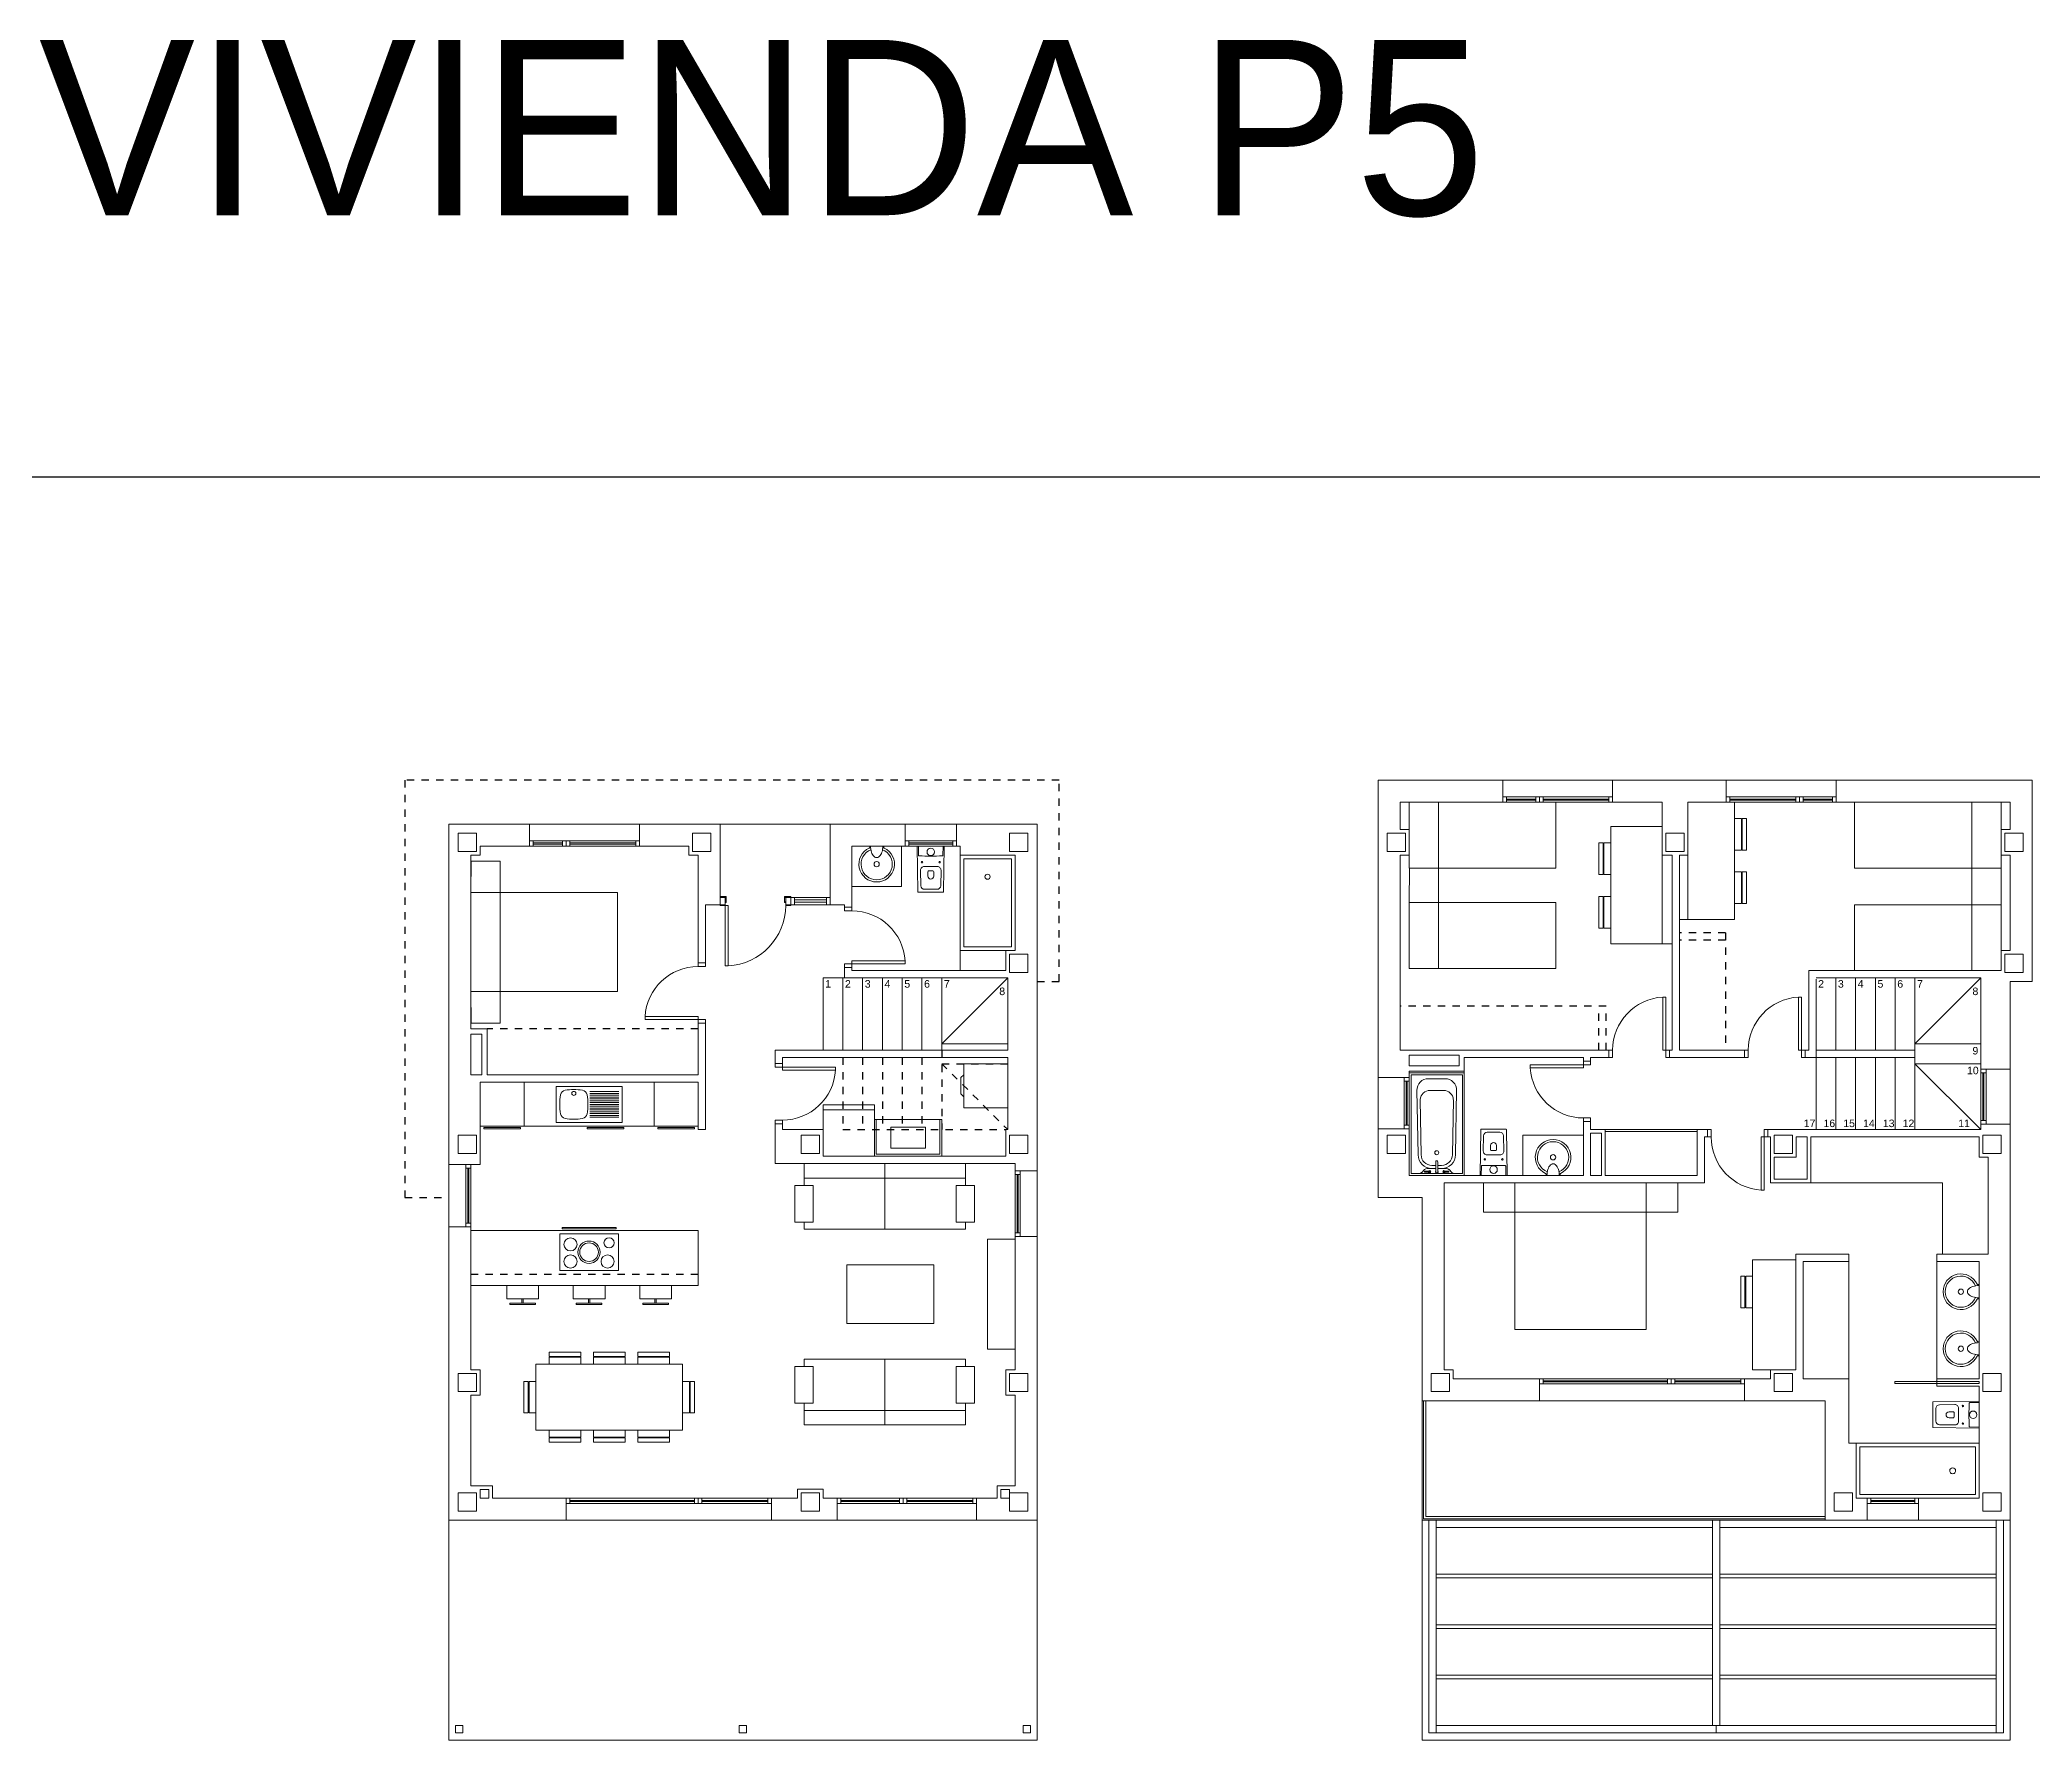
# Model space of a CAD drawing. Header units: millimetres. Extents: x 441156 to 441653, y 4514887 to 4515266.
# Drawn here: x 441294.96 to 441322.15, y 4515095.7 to 4515118.9 of the extents above; entities that cross this region are included whole.
import ezdxf
from ezdxf.enums import TextEntityAlignment as Align

# ---------------------------------------------------------------- set-up
doc = ezdxf.new("R2010")
doc.units = ezdxf.units.MM
doc.linetypes.add('CONTINUA', pattern=[0])
doc.linetypes.add('RAYITAS', pattern=[0.375, 0.25, -0.125])
doc.layers.add('01_muebles_B', color=254, linetype='Continuous', lineweight=5)
doc.layers.add('01_proyección', color=4, linetype='RAYITAS')
doc.layers.add('01_texto cartela', color=5, linetype='Continuous')
doc.styles.add('Century Gothic_6', font='', dxfattribs={"height": 11})
doc.styles.add('NIEVES2', font='sanss___.ttf')
doc.styles.get('Century Gothic_6').set_extended_font_data('Century Gothic')

msp = doc.modelspace()

# ---------------------------------------------------------------- texts
at = {"layer": '01_texto cartela', "color": 7, "insert": (441294.95, 4515118.899), "char_height": 2.39287, "width": 27.31448, "attachment_point": 1, "style": 'Century Gothic_6'}
msp.add_mtext('VIVIENDA P5', dxfattribs=at)

# ---------------------------------------------------------------- blocks, each defined once
blk = doc.blocks.new('P725-10')
for p, q in [((-0.05, 0.824), (-0.091, 0.824)), ((-0.091, 0.824), (-0.091, 0.1)), ((-0.05, 0.824), (-0.05, 0)), ((-0.775, 0.1), (-0.825, 0.1)), ((-0.825, 0), (-0.775, 0)), ((-0.775, 0.1), (-0.775, 0)), ((0, 0.1), (-0.091, 0.1)), ((-0.05, 0), (0, 0))]:
    blk.add_line(p, q)
blk.add_arc((-0.05, 0.1), 0.725, 93.2758, 180)
blk = doc.blocks.new('A$C3DAE77CF')
at = {"layer": '01_muebles_B', "linetype": 'CONTINUA'}
for p, q in [((0, 13.1), (0, 9.043)), ((0, 13.1), (1.7, 13.1)), ((1.7, 13.1, 0), (1.7, 12.8, 0)), ((3.2, 13.1, 0), (1.7, 13.1, 0)), ((3.2, 13.1, 0), (3.2, 12.8, 0)), ((3.2, 13.1), (4.75, 13.1, 0)), ((4.75, 13.1, 0), (4.75, 12.8, 0)), ((6.25, 13.1, 0), (4.75, 13.1, 0)), ((6.25, 13.1, 0), (8.925, 13.1)), ((6.25, 13.1, 0), (6.25, 12.8, 0)), ((8.925, 13.1, 0), (8.925, 10.35, 0)), ((0.3, 12.8, 0), (0.3, 12.425, 0)), ((0.3, 12.8, 0), (1.7, 12.8)), ((0.825, 12.8, 0), (0.825, 11.9, 0)), ((1.7, 12.87, 0), (3.2, 12.87, 0)), ((1.7, 12.8, 0), (3.2, 12.8, 0)), ((1.75, 12.87, 0), (1.75, 12.8, 0)), ((1.75, 12.842, 0), (2.15, 12.842, 0)), ((1.75, 12.828, 0), (2.15, 12.828, 0)), ((2.15, 12.87, 0), (2.15, 12.8, 0)), ((2.2, 12.87, 0), (2.2, 12.8, 0)), ((2.25, 12.87, 0), (2.25, 12.8, 0)), ((2.25, 12.842, 0), (3.15, 12.842, 0)), ((2.25, 12.828, 0), (3.15, 12.828, 0)), ((3.15, 12.87, 0), (3.15, 12.8, 0)), ((3.2, 12.8), (3.875, 12.8)), ((4.225, 12.8), (4.75, 12.8, 0)), ((6.25, 12.87, 0), (4.75, 12.87, 0)), ((6.25, 12.8, 0), (4.75, 12.8, 0)), ((4.8, 12.87, 0), (4.8, 12.8, 0)), ((5.7, 12.842, 0), (4.8, 12.842, 0)), ((5.7, 12.828, 0), (4.8, 12.828, 0)), ((4.863, 11.2, 0), (4.863, 12.8, 0)), ((5.7, 12.87, 0), (5.7, 12.8, 0)), ((5.75, 12.87, 0), (5.75, 12.8, 0)), ((5.8, 12.87, 0), (5.8, 12.8, 0)), ((6.2, 12.842, 0), (5.8, 12.842, 0)), ((6.2, 12.828, 0), (5.8, 12.828, 0)), ((6.2, 12.87, 0), (6.2, 12.8, 0)), ((6.25, 12.8, 0), (8.625, 12.8)), ((8.1, 12.8), (8.1, 11.9)), ((8.625, 12.8, 0), (8.625, 12.425, 0)), ((3.175, 10.865, 0), (3.175, 12.465, 0)), ((3.875, 12.465, 0), (3.175, 12.465, 0)), ((0.3, 12.075), (0.3, 9.415)), ((3.875, 12.075, 0), (3.875, 10.865, 0)), ((4.013, 12.075, 0), (4.013, 9.415, 0)), ((4.113, 12.075, 0), (4.113, 9.415, 0)), ((8.625, 12.075, 0), (8.625, 10.775, 0)), ((0.825, 11.43, 0), (0.825, 10.53, 0)), ((4.113, 11.2, 0), (4.863, 11.2, 0)), ((8.1, 11.4), (8.1, 10.5)), ((3.875, 10.865, 0), (3.175, 10.865, 0)), ((3.875, 10.865, 0), (4.013, 10.865, 0)), ((5.875, 10.5), (8.5, 10.5)), ((5.875, 9.415), (5.875, 10.5)), ((5.975, 10.4), (8.225, 10.4)), ((5.975, 9.315), (5.975, 10.385)), ((6.245, 9.415), (6.245, 10.4)), ((6.515, 9.415), (6.515, 10.4)), ((6.785, 9.415), (6.785, 10.4)), ((7.055, 9.415), (7.055, 10.4)), ((7.325, 9.5), (7.325, 10.4)), ((7.325, 9.5), (8.225, 10.4)), ((8.225, 9.155), (8.225, 10.4)), ((8.625, 10.35, 0), (8.925, 10.35, 0)), ((8.625, 10.35, 0), (8.625, 9.155, 0)), ((3.15, 9.415), (0.3, 9.415)), ((2.8, 9.315), (1.175, 9.315)), ((1.175, 9.13, 0), (1.175, 9.315, 0)), ((2.8, 9.315), (2.8, 9.265)), ((2.8, 9.265), (2.9, 9.265)), ((3.15, 9.315, 0), (2.9, 9.315, 0)), ((2.9, 9.315), (2.9, 9.265)), ((3.15, 9.415, 0), (3.15, 9.315, 0)), ((4.013, 9.415), (3.975, 9.415)), ((4.013, 9.415, 0), (3.975, 9.415, 0)), ((3.975, 9.415, 0), (3.975, 9.315, 0)), ((5.001, 9.315), (3.975, 9.315, 0)), ((5.001, 9.415), (4.113, 9.415)), ((5.001, 9.415), (5.001, 9.315)), ((5.875, 9.415), (5.826, 9.415)), ((5.826, 9.415), (5.826, 9.315)), ((5.975, 9.315), (5.826, 9.315)), ((5.975, 9.415), (7.325, 9.415)), ((5.975, 9.315), (5.975, 8.33)), ((5.975, 9.315), (7.325, 9.315)), ((6.245, 9.315), (6.245, 8.33)), ((6.515, 9.315), (6.515, 8.33)), ((6.785, 9.315), (6.785, 8.33)), ((7.055, 9.315), (7.055, 8.33)), ((7.325, 9.5), (7.325, 8.33)), ((7.325, 9.5), (8.225, 9.5)), ((7.325, 9.315), (7.325, 9.23)), ((0, 8.343, 0), (0, 9.043, 0)), ((0, 9.043, 0), (0.425, 9.043, 0)), ((0.355, 8.343, 0), (0.355, 9.043, 0)), ((0.425, 8.993, 0), (0.355, 8.993, 0)), ((0.425, 8.993, 0), (0.355, 8.993, 0)), ((0.383, 8.393, 0), (0.383, 8.993, 0)), ((0.397, 8.393, 0), (0.397, 8.993, 0)), ((0.425, 9.043, 0), (0.425, 9.13)), ((0.425, 9.13), (1.175, 9.13, 0)), ((0.425, 7.705), (0.425, 9.105)), ((1.175, 9.105), (0.425, 9.105)), ((0.425, 8.343, 0), (0.425, 9.043, 0)), ((1.149, 9.079), (0.451, 9.079)), ((0.451, 9.079), (0.451, 7.731)), ((0.685, 9.025), (0.915, 9.025)), ((1.149, 7.731), (1.149, 9.079)), ((1.175, 9.105, 0), (1.175, 9.13, 0)), ((1.175, 7.705), (1.175, 9.105)), ((7.325, 9.23), (8.225, 9.23)), ((7.325, 9.23), (8.225, 8.33)), ((8.225, 9.155), (8.225, 8.405)), ((8.225, 9.155), (8.625, 9.155)), ((8.225, 9.105), (8.295, 9.105)), ((8.253, 8.455), (8.253, 9.105)), ((8.267, 8.455), (8.267, 9.105)), ((8.295, 9.155), (8.295, 8.405)), ((8.625, 9.155), (8.625, 8.405)), ((0.544, 7.987), (0.53, 8.867)), ((0.586, 7.988), (0.574, 8.739)), ((0.71, 8.865), (0.89, 8.865)), ((1.014, 7.988), (1.026, 8.739)), ((1.056, 7.987), (1.07, 8.867)), ((2.8, 8.455), (2.8, 7.705)), ((2.8, 8.44), (2.9, 8.44)), ((2.9, 8.455), (2.9, 8.33)), ((8.225, 8.455), (8.295, 8.455)), ((0, 8.343), (0, 7.405)), ((0, 8.343, 0), (0.425, 8.343, 0)), ((0.425, 8.393, 0), (0.355, 8.393, 0)), ((0.425, 8.343), (0.425, 7.705)), ((1.439, 8.246), (1.435, 8.036)), ((1.661, 8.295), (1.489, 8.295)), ((1.711, 8.246), (1.715, 8.036)), ((2.8, 8.255), (1.975, 8.255)), ((1.975, 7.705, 0), (1.975, 8.255)), ((2.9, 8.33), (3.1, 8.33)), ((2.9, 8.28), (2.9, 7.705)), ((2.9, 8.28), (2.9, 7.705)), ((2.9, 8.28), (3.05, 8.28)), ((3.05, 8.28), (3.05, 7.705)), ((4.355, 8.33), (3.1, 8.33)), ((3.1, 8.33), (3.1, 7.705)), ((4.355, 8.305), (3.1, 8.305)), ((4.494, 8.33), (4.355, 8.33)), ((4.355, 8.33, 0), (4.355, 7.705)), ((4.494, 8.23, 0), (4.455, 8.23, 0)), ((4.455, 8.23, 0), (4.455, 7.605)), ((4.494, 8.23, 0), (4.494, 8.33, 0)), ((8.225, 8.33), (5.319, 8.33)), ((5.319, 8.23, 0), (5.319, 8.33, 0)), ((5.355, 8.23, 0), (5.319, 8.23, 0)), ((5.355, 8.23, 0), (5.355, 7.605)), ((5.855, 8.23), (5.705, 8.23)), ((5.705, 8.23, 0), (5.705, 7.955, 0)), ((5.855, 8.23), (5.855, 7.655)), ((8.2, 8.23), (5.905, 8.23)), ((5.905, 8.23), (5.905, 7.605)), ((8.225, 8.405), (8.625, 8.405)), ((8.225, 8.33), (8.225, 8.405)), ((8.625, 8.405, 0), (8.625, 8.33, 0)), ((8.625, 3), (8.625, 8.33)), ((0.787, 7.755), (0.787, 7.893)), ((0.813, 7.893), (0.813, 7.755)), ((1.665, 7.985), (1.485, 7.985)), ((1.535, 8.055), (1.535, 8.115)), ((1.605, 8.045), (1.545, 8.045)), ((1.615, 8.055), (1.615, 8.115)), ((5.705, 7.955), (5.405, 7.955)), ((5.405, 7.955), (5.405, 7.655)), ((8.325, 7.955), (8.325, 6.63)), ((0.425, 7.705), (2.8, 7.705)), ((1.175, 7.705), (0.425, 7.705)), ((0.451, 7.731), (1.149, 7.731)), ((0.633, 7.785), (0.594, 7.746)), ((0.634, 7.763), (0.7, 7.763)), ((0.634, 7.763), (0.634, 7.748)), ((0.634, 7.748), (0.7, 7.748)), ((0.734, 7.8), (0.669, 7.8)), ((0.734, 7.842), (0.787, 7.842)), ((0.734, 7.8), (0.787, 7.8)), ((0.813, 7.842), (0.866, 7.842)), ((0.813, 7.8), (0.866, 7.8)), ((0.866, 7.8), (0.931, 7.8)), ((0.966, 7.763), (0.9, 7.763)), ((0.9, 7.748), (0.966, 7.748)), ((0.966, 7.748), (0.966, 7.763)), ((0.967, 7.785), (1.006, 7.746)), ((1.409, 7.832), (1.407, 7.705)), ((1.741, 7.832), (1.743, 7.705)), ((2.291, 7.707), (2.292, 7.722)), ((2.481, 7.705), (2.293, 7.705)), ((2.372, 7.862), (2.403, 7.862)), ((2.484, 7.707), (2.483, 7.722)), ((3.05, 7.705), (2.9, 7.705)), ((4.355, 7.705), (3.1, 7.705)), ((5.405, 7.655), (5.855, 7.655)), ((0.6, 7.405), (0, 7.405)), ((0.6, 7.405), (0.6, 4.63)), ((0.9, 7.605), (0.9, 5.055)), ((4.455, 7.605), (0.9, 7.605)), ((5.355, 7.605), (5.905, 7.605)), ((5.905, 7.605), (7.7, 7.605, 0)), ((7.7, 7.605, 0), (7.7, 6.63)), ((3.657, 7.205, 0), (1.867, 7.205, 0)), ((5.7, 6.63, 0), (6.425, 6.63)), ((5.7, 6.63), (5.7, 5.055)), ((5.8, 6.53), (5.8, 4.93)), ((5.8, 6.53, 0), (6.425, 6.53)), ((6.425, 6.53, 0), (6.425, 6.63)), ((6.425, 6.53), (6.425, 4.93)), ((7.625, 6.63), (8.325, 6.63, 0)), ((7.625, 6.53), (7.625, 6.63)), ((7.625, 6.53), (8.2, 6.53, 0)), ((7.625, 6.53), (7.625, 4.93)), ((8.2, 6.53), (8.2, 4.93)), ((8.043, 6.104), (8.043, 6.134)), ((8.198, 6.215), (8.183, 6.215)), ((8.198, 6.022), (8.183, 6.023)), ((8.2, 6.213), (8.2, 6.025)), ((8.198, 5.438), (8.183, 5.437)), ((8.043, 5.356), (8.043, 5.326)), ((8.198, 5.245), (8.183, 5.245)), ((8.2, 5.247), (8.2, 5.435)), ((2.2, 4.93, 0), (1.025, 4.93, 0)), ((2.2, 4.93, 0), (2.2, 4.63, 0)), ((5, 4.93, 0), (2.2, 4.93, 0)), ((2.25, 4.93, 0), (2.25, 4.86, 0)), ((2.25, 4.902, 0), (3.95, 4.902, 0)), ((3.95, 4.93, 0), (3.95, 4.86, 0)), ((4, 4.93, 0), (4, 4.86, 0)), ((4.05, 4.93, 0), (4.05, 4.86, 0)), ((4.95, 4.902, 0), (4.05, 4.902, 0)), ((4.95, 4.93, 0), (4.95, 4.86, 0)), ((5.355, 4.93, 0), (5, 4.93, 0)), ((5, 4.93, 0), (5, 4.63, 0)), ((5.7, 5.055), (5.355, 5.055)), ((5.355, 4.93, 0), (5.355, 5.055, 0)), ((5.43, 5.055), (5.43, 5.055)), ((6.425, 4.93, 0), (5.8, 4.93, 0)), ((6.425, 4.93), (6.425, 4.05)), ((7.625, 4.93), (8.2, 4.93)), ((7.625, 4.93), (7.625, 4.894)), ((7.625, 4.894), (7.625, 4.866)), ((2.2, 4.63, 0), (0.6, 4.63, 0)), ((0.6, 4.63), (0.6, 3)), ((0.62, 4.63), (0.62, 3.02)), ((0.65, 4.63), (0.65, 3.05)), ((5, 4.86, 0), (2.2, 4.86, 0)), ((2.2, 4.63, 0), (5, 4.63, 0)), ((2.25, 4.888, 0), (3.95, 4.888, 0)), ((4.95, 4.888, 0), (4.05, 4.888, 0)), ((6.1, 4.63, 0), (5, 4.63, 0)), ((6.1, 4.63), (6.1, 3)), ((7.625, 4.866), (7.625, 4.83)), ((7.625, 4.83), (8.2, 4.83)), ((8.2, 4.83), (8.2, 3.3)), ((7.61, 4.526), (7.61, 4.354)), ((7.659, 4.576), (7.869, 4.58)), ((7.85, 4.48), (7.79, 4.48)), ((7.85, 4.4), (7.79, 4.4)), ((7.86, 4.47), (7.86, 4.41)), ((7.92, 4.53), (7.92, 4.35)), ((8.073, 4.606), (8.2, 4.608)), ((7.659, 4.304), (7.869, 4.3)), ((8.073, 4.274), (8.2, 4.272)), ((6.525, 3.3), (6.675, 3.3)), ((7.375, 3.3, 0), (6.675, 3.3, 0)), ((6.675, 3.3, 0), (6.675, 3, 0)), ((6.725, 3.3, 0), (6.725, 3.23, 0)), ((7.325, 3.272, 0), (6.725, 3.272, 0)), ((7.325, 3.3, 0), (7.325, 3.23, 0)), ((7.375, 3.3), (8.2, 3.3)), ((7.375, 3.3, 0), (7.375, 3, 0)), ((0.6, 3), (6.1, 3)), ((0.6, 3), (0.6, 0)), ((0.62, 3.02), (6.1, 3.02)), ((0.65, 3.05), (6.1, 3.05)), ((0.69, 3), (0.69, 0.1)), ((0.79, 0.1), (0.79, 3)), ((4.562, 0.2, 0), (4.562, 3, 0)), ((4.662, 0.2, 0), (4.662, 3, 0)), ((6.1, 3), (6.675, 3)), ((7.375, 3.23, 0), (6.675, 3.23, 0)), ((7.375, 3, 0), (6.675, 3, 0)), ((7.325, 3.258, 0), (6.725, 3.258, 0)), ((7.375, 3), (8.625, 3, 0)), ((8.435, 0.1), (8.435, 3)), ((8.535, 3), (8.535, 0.1)), ((8.625, 3), (8.625, 0)), ((0.79, 2.9, 0), (4.562, 2.9, 0)), ((4.662, 2.9, 0), (8.435, 2.9)), ((4.562, 2.263, 0), (0.79, 2.263, 0)), ((4.562, 2.213, 0), (0.79, 2.213, 0)), ((8.435, 2.263), (4.662, 2.263, 0)), ((8.435, 2.213), (4.662, 2.213, 0)), ((4.562, 1.575, 0), (0.79, 1.575, 0)), ((4.562, 1.525, 0), (0.79, 1.525, 0)), ((8.435, 1.575), (4.662, 1.575, 0)), ((8.435, 1.525), (4.662, 1.525, 0)), ((4.562, 0.888, 0), (0.79, 0.888, 0)), ((4.562, 0.838, 0), (0.79, 0.838, 0)), ((8.435, 0.888), (4.662, 0.888, 0)), ((8.435, 0.838), (4.662, 0.838, 0)), ((0.6, 0, 0), (8.625, 0)), ((0.69, 0.1, 0), (8.535, 0.1)), ((0.79, 0.2, 0), (8.435, 0.2)), ((4.612, 0.1, 0), (4.612, 0.2, 0)), ((4.612, 0.1, 0), (4.612, 0.2, 0))]:
    blk.add_line(p, q, dxfattribs=at)
at = {"layer": '01_muebles_B', "linetype": 'CONTINUA', "elevation": 0}
for points in [[(0.425, 11.9), (2.425, 11.9), (2.425, 12.8), (0.425, 12.8)], [(4.957, 12.577), (4.957, 12.146), (4.863, 12.146), (4.863, 12.577)], [(5.026, 12.577), (5.026, 12.146), (4.968, 12.146), (4.968, 12.577)], [(3.012, 12.242), (3.012, 11.811), (3.07, 11.811), (3.07, 12.242)], [(3.081, 12.242), (3.081, 11.811), (3.175, 11.811), (3.175, 12.242)], [(0.425, 11.43), (0.426, 11.9), (0.825, 11.9), (0.825, 11.43)], [(4.957, 11.846), (4.957, 11.414), (4.863, 11.414), (4.863, 11.846)], [(5.026, 11.846), (5.026, 11.414), (4.968, 11.414), (4.968, 11.846)], [(0.425, 10.53), (2.425, 10.53), (2.425, 11.43), (0.425, 11.43)], [(3.012, 11.511), (3.012, 11.079), (3.07, 11.079), (3.07, 11.511)], [(3.081, 11.511), (3.081, 11.079), (3.175, 11.079), (3.175, 11.511)], [(1.867, 7.605), (1.437, 7.604), (1.437, 7.205), (1.867, 7.205)], [(1.867, 5.605), (1.867, 7.605), (3.657, 7.605), (3.657, 5.605)], [(3.657, 7.605), (4.088, 7.604), (4.088, 7.205), (3.657, 7.205)], [(5.11, 5.055), (5.7, 5.055), (5.7, 6.555), (5.11, 6.555)], [(4.947, 6.332), (4.947, 5.901), (5.005, 5.901), (5.005, 6.332)], [(5.016, 6.332), (5.016, 5.901), (5.11, 5.901), (5.11, 6.332)]]:
    blk.add_lwpolyline(points, close=True, dxfattribs=at)
for points in [[(4.013, 12.075), (3.875, 12.075), (3.875, 12.8), (3.875, 12.8)], [(4.225, 12.8), (4.225, 12.8), (4.225, 12.075), (4.113, 12.075)], [(4.225, 11.2), (4.225, 12.075)]]:
    blk.add_lwpolyline(points, dxfattribs=at)
at = {"layer": '01_muebles_B', "linetype": 'CONTINUA'}
for points in [[(8.5, 11.9), (6.5, 11.9), (6.5, 12.8), (8.5, 12.8)], [(0.375, 12.125), (0.125, 12.125), (0.125, 12.375), (0.375, 12.375), (0.375, 12.125)], [(4.175, 12.125), (3.925, 12.125), (3.925, 12.375), (4.175, 12.375), (4.175, 12.125)], [(8.55, 12.375), (8.8, 12.375), (8.8, 12.125), (8.55, 12.125), (8.55, 12.375)], [(8.101, 11.4), (8.101, 11.9), (8.5, 11.9), (8.5, 11.4)], [(8.5, 10.5), (6.5, 10.5), (6.5, 11.4), (8.5, 11.4)], [(8.55, 10.725), (8.8, 10.725), (8.8, 10.475), (8.55, 10.475), (8.55, 10.725)], [(0.425, 9.345), (1.105, 9.345), (1.105, 9.2), (0.425, 9.2)], [(0.375, 8.005), (0.125, 8.005), (0.125, 8.255), (0.375, 8.255), (0.375, 8.005)], [(5.655, 8.005), (5.405, 8.005), (5.405, 8.255), (5.655, 8.255), (5.655, 8.005)], [(8.25, 8.005), (8.5, 8.005), (8.5, 8.255), (8.25, 8.255), (8.25, 8.005)], [(0.975, 4.755), (0.725, 4.755), (0.725, 5.005), (0.975, 5.005), (0.975, 4.755)], [(5.405, 4.755), (5.655, 4.755), (5.655, 5.005), (5.405, 5.005), (5.405, 4.755)], [(7.05, 4.894), (8.2, 4.894), (8.2, 4.866), (7.05, 4.866)], [(8.25, 4.755), (8.5, 4.755), (8.5, 5.005), (8.25, 5.005), (8.25, 4.755)], [(8.2, 4.05), (6.525, 4.05), (6.525, 3.3), (8.2, 3.3)], [(8.15, 4), (6.575, 4), (6.575, 3.35), (8.15, 3.35)], [(6.225, 3.125), (6.475, 3.125), (6.475, 3.375), (6.225, 3.375), (6.225, 3.125)], [(8.25, 3.125), (8.5, 3.125), (8.5, 3.375), (8.25, 3.375), (8.25, 3.125)]]:
    blk.add_lwpolyline(points, close=True, dxfattribs=at)
for points in [[(0.3, 12.425), (0.425, 12.425), (0.425, 12.075)], [(8.625, 12.075), (8.5, 12.075), (8.5, 12.425), (8.625, 12.425)], [(0.425, 12.075), (0.3, 12.075)], [(8.5, 10.5), (8.5, 10.775), (8.625, 10.775)], [(8.2, 8.23), (8.2, 7.955)], [(8.2, 7.955), (8.325, 7.955)], [(0.9, 5.055), (1.025, 5.055), (1.025, 4.93)], [(6.525, 3.3), (6.525, 4.05), (6.425, 4.05)]]:
    blk.add_lwpolyline(points, dxfattribs=at)
at = {"layer": '01_muebles_B', "linetype": 'CONTINUA', "flags": 128}
for points in [[(1.756, 7.705, 0.414214), (1.76, 7.709), (1.76, 7.71), (1.75, 8.331, 0.436396), (1.746, 8.335), (1.404, 8.335, 0.436396), (1.4, 8.331), (1.39, 7.71), (1.39, 7.709, 0.414214), (1.394, 7.705)], [(8.2, 4.621, 0.414214), (8.196, 4.625), (8.195, 4.625), (7.574, 4.615, 0.436396), (7.57, 4.611), (7.57, 4.269, 0.436396), (7.574, 4.265), (8.195, 4.255), (8.196, 4.255, 0.414214), (8.2, 4.259)]]:
    blk.add_lwpolyline(points, format="xyb", close=True, dxfattribs=at)
at = {"layer": '01_muebles_B', "linetype": 'CONTINUA'}
for centre, radius in [((0.8, 8.015), 0.0275), ((1.455, 7.925), 0.01), ((1.695, 7.925), 0.01), ((2.387, 7.953), 0.036), ((1.575, 7.785), 0.051), ((7.952, 6.119), 0.036), ((7.952, 5.341), 0.036), ((7.98, 4.56), 0.01), ((8.12, 4.44), 0.051), ((7.98, 4.32), 0.01)]:
    blk.add_circle(centre, radius, dxfattribs=at)
for centre, radius, start, end in [((0.684, 8.871), 0.154, 89.317, 181.6763), ((0.916, 8.871), 0.154, 358.3237, 90.683), ((0.706, 8.733), 0.132, 88.598, 177.0747), ((0.894, 8.733), 0.132, 2.9253, 91.402), ((1.489, 8.245), 0.05, 90, 179.076), ((1.661, 8.245), 0.05, 0.924, 90), ((2.387, 7.953), 0.243, 294.8749, 245.1251), ((2.387, 7.953), 0.213, 292.0656, 248.0564), ((0.734, 7.99), 0.19, 180.9132, 270), ((0.734, 7.99), 0.148, 180.8545, 270), ((0.866, 7.99), 0.148, 270, 359.079), ((0.866, 7.99), 0.19, 270, 359.0249), ((1.485, 8.035), 0.05, 179.076, 270), ((1.575, 8.115), 0.04, 0, 180), ((1.545, 8.055), 0.01, 180, 270), ((1.605, 8.055), 0.01, 270, 0), ((1.665, 8.035), 0.05, 270, 0.924), ((0.558, 7.781), 0.05, 270, 314.9968), ((0.669, 7.75), 0.05, 90, 135), ((0.7, 7.755), 0.017, 206.179, 153.821), ((0.7, 7.755), 0.0075, 270, 90), ((0.8, 7.755), 0.019, 133.1736, 46.8264), ((0.8, 7.755), 0.013, 180, 0), ((0.9, 7.755), 0.017, 26.179, 333.821), ((0.9, 7.755), 0.0075, 90, 270), ((0.931, 7.75), 0.05, 45.1537, 90), ((1.042, 7.781), 0.05, 224.9908, 270), ((1.416, 7.832), 0.007, 93.0641, 179.076), ((1.575, 4.861), 2.982, 86.9359, 93.0641), ((1.734, 7.832), 0.007, 0.924, 86.9359), ((2.279, 7.721), 0.0128, 3.786, 59.4709), ((2.293, 7.708), 0.0027, 186.6841, 270), ((2.583, 7.708), 0.279, 163.1835, 180.617), ((2.453, 7.747), 0.143, 134.3044, 163.1835), ((2.388, 7.814), 0.0498, 107.9532, 134.3044), ((2.388, 7.814), 0.0498, 45.6956, 72.5904), ((2.322, 7.747), 0.143, 16.8165, 45.6956), ((2.192, 7.708), 0.279, 359.383, 16.8165), ((2.481, 7.708), 0.0027, 270, 353.3159), ((2.496, 7.721), 0.0128, 120.5291, 176.214), ((7.952, 6.119), 0.243, 24.8749, 335.1251), ((7.952, 6.119), 0.213, 22.0656, 338.0564), ((8.091, 6.119), 0.0498, 135.6956, 162.5904), ((8.091, 6.119), 0.0498, 197.9532, 224.3044), ((8.158, 6.054), 0.143, 106.8165, 135.6956), ((8.158, 6.184), 0.143, 224.3044, 253.1835), ((8.197, 5.923), 0.279, 89.383, 106.8165), ((8.197, 6.315), 0.279, 253.1835, 270.617), ((8.184, 6.228), 0.0128, 210.5291, 266.214), ((8.184, 6.01), 0.0128, 93.786, 149.4709), ((8.197, 6.213), 0.0027, 0, 83.3159), ((8.197, 6.025), 0.0027, 276.6841, 0), ((7.952, 5.341), 0.243, 24.8749, 335.1251), ((7.952, 5.341), 0.213, 21.9436, 337.9344), ((8.184, 5.45), 0.0128, 210.5291, 266.214), ((8.197, 5.435), 0.0027, 0, 83.3159), ((8.091, 5.341), 0.0498, 135.6956, 162.0468), ((8.091, 5.341), 0.0498, 197.4096, 224.3044), ((8.158, 5.276), 0.143, 106.8165, 135.6956), ((8.158, 5.406), 0.143, 224.3044, 253.1835), ((8.197, 5.145), 0.279, 89.383, 106.8165), ((8.197, 5.537), 0.279, 253.1835, 270.617), ((8.184, 5.232), 0.0128, 93.786, 149.4709), ((8.197, 5.247), 0.0027, 276.6841, 0), ((7.66, 4.526), 0.05, 90.924, 180), ((7.66, 4.354), 0.05, 180, 269.076), ((7.79, 4.44), 0.04, 90, 270), ((7.85, 4.47), 0.01, 0, 90), ((7.85, 4.41), 0.01, 270, 0), ((7.87, 4.53), 0.05, 0, 90.924), ((7.87, 4.35), 0.05, 269.076, 0), ((11.044, 4.44), 2.982, 176.9359, 183.0641), ((8.073, 4.599), 0.007, 90.924, 176.9359), ((8.073, 4.281), 0.007, 183.0641, 269.076), ((7.84, 3.675), 0.04, 0.0137, 180.0137), ((7.84, 3.675), 0.04, 180.0137, 0.0137)]:
    blk.add_arc(centre, radius, start, end, dxfattribs=at)
at = {"layer": '01_muebles_B', "linetype": 'CONTINUA', "extrusion": (0, 0, -1)}
blk.add_ellipse((0.8, 7.893), major_axis=(-0.013, 0), ratio=0.955769, start_param=0, end_param=3.141593, dxfattribs=at)
at = {"layer": '01_proyección', "color": 120, "ltscale": 0.25}
for p, q in [((4.738, 11.015, 0), (4.113, 11.015, 0)), ((4.738, 10.915, 0), (4.113, 10.915, 0)), ((4.738, 11.015, 0), (4.738, 9.415, 0)), ((3.113, 10.015), (0.3, 10.015)), ((3.013, 9.415, 0), (3.013, 10.015, 0)), ((3.113, 9.415, 0), (3.113, 10.015, 0))]:
    blk.add_line(p, q, dxfattribs=at)
at = {"layer": '01_muebles_B', "linetype": 'CONTINUA'}
for p in [(3.975, 9.315, 0), (5.826, 9.315)]:
    blk.add_blockref('P725-10', p, dxfattribs=at)
at = {"layer": '01_muebles_B', "linetype": 'CONTINUA', "rotation": 90}
blk.add_blockref('P725-10', (2.9, 9.265), dxfattribs=at)
at = {"layer": '01_muebles_B', "linetype": 'CONTINUA', "xscale": -1, "rotation": 180}
blk.add_blockref('P725-10', (5.319, 8.33, 0), dxfattribs=at)
at = {"layer": '01_muebles_B', "linetype": 'CONTINUA', "style": 'NIEVES2'}
for s, height, p in [('2', 0.103, (6.044, 10.268, 0)), ('3', 0.103, (6.314, 10.268, 0)), ('4', 0.103, (6.584, 10.268, 0)), ('5', 0.103, (6.854, 10.268, 0)), ('6', 0.103, (7.124, 10.268, 0)), ('7', 0.103, (7.394, 10.268, 0)), ('8', 0.103, (8.15, 10.166, 0)), ('9', 0.103, (8.15, 9.356, 0)), ('10', 0.1026, (8.115, 9.086, 0)), ('17', 0.1026, (5.887, 8.365, 0)), ('16', 0.1026, (6.157, 8.365, 0)), ('15', 0.1026, (6.427, 8.365, 0)), ('14', 0.1026, (6.697, 8.365, 0)), ('13', 0.1026, (6.967, 8.365, 0)), ('12', 0.1026, (7.237, 8.365, 0)), ('11', 0.1026, (7.996, 8.365, 0))]:
    blk.add_text(s, height=height, dxfattribs=at).set_placement(p, align=Align.CENTER)
blk = doc.blocks.new('5-fuegos')
blk.add_lwpolyline([(-0.4, -0.25), (0.4, -0.25), (0.4, 0.25), (-0.4, 0.25)], close=True)
for centre, radius in [((-0.253, 0.107), 0.089), ((0, 0), 0.152), ((0, 0), 0.127), ((0.273, 0.127), 0.0693), ((-0.253, -0.127), 0.089), ((0.253, -0.127), 0.089)]:
    blk.add_circle(centre, radius)
blk = doc.blocks.new('lavadora')
blk.add_lwpolyline([(0.6, 0), (0, 0), (0, 0.6), (0.6, 0.6)], close=True)
blk.add_lwpolyline([(0.6, 0.45), (0.64, 0.41), (0.64, 0.19), (0.6, 0.15)])
blk = doc.blocks.new('A$C3DD376F2')
at = {"layer": '01_muebles_B', "linetype": 'CONTINUA'}
for p, q in [((1.7, 12.5, 0), (0.6, 12.5, 0)), ((0.6, 12.5, 0), (0.6, 7.855, 0)), ((1.7, 12.2, 0), (1.7, 12.5, 0)), ((1.7, 12.5, 0), (3.2, 12.5, 0)), ((1.7, 12.27, 0), (3.2, 12.27, 0)), ((1.75, 12.27, 0), (1.75, 12.2, 0)), ((1.75, 12.242, 0), (2.15, 12.242, 0)), ((2.15, 12.27, 0), (2.15, 12.2, 0)), ((2.2, 12.27, 0), (2.2, 12.2, 0)), ((2.25, 12.27, 0), (2.25, 12.2, 0)), ((2.25, 12.242, 0), (3.15, 12.242, 0)), ((3.15, 12.27, 0), (3.15, 12.2, 0)), ((4.3, 12.5, 0), (3.2, 12.5, 0)), ((3.2, 12.2, 0), (3.2, 12.5, 0)), ((4.3, 12.5, 0), (4.3, 11.4, 0)), ((4.3, 12.5, 0), (5.8, 12.5, 0)), ((6.1, 12.5, 0), (5.8, 12.5, 0)), ((5.8, 12.5, 0), (5.8, 11.4, 0)), ((5.8, 12.5, 0), (6.825, 12.5, 0)), ((6.825, 12.2, 0), (6.825, 12.5, 0)), ((6.825, 12.5, 0), (7.525, 12.5, 0)), ((6.825, 12.27, 0), (7.525, 12.27, 0)), ((6.875, 12.2, 0), (6.875, 12.27, 0)), ((6.875, 12.242, 0), (7.475, 12.242, 0)), ((7.475, 12.2, 0), (7.475, 12.27, 0)), ((7.525, 12.2, 0), (7.525, 12.5, 0)), ((7.525, 12.5, 0), (8.625, 12.5, 0)), ((8.625, 7.77, 0), (8.625, 12.5, 0)), ((0.9, 12.075, 0), (0.9, 9.705, 0)), ((1.025, 12.075, 0), (0.9, 12.075, 0)), ((1.7, 12.2, 0), (1.025, 12.2, 0)), ((1.025, 12.2, 0), (1.025, 12.075, 0)), ((1.7, 12.2, 0), (3.2, 12.2, 0)), ((1.75, 12.228, 0), (2.15, 12.228, 0)), ((2.25, 12.228, 0), (3.15, 12.228, 0)), ((3.875, 12.2, 0), (3.2, 12.2, 0)), ((3.875, 12.2, 0), (3.875, 12.075, 0)), ((3.875, 12.075, 0), (4, 12.075, 0)), ((4, 12.075, 0), (4, 10.606, 0)), ((6.1, 12.2, 0), (6.1, 11.366, 0)), ((6.825, 12.2, 0), (6.1, 12.2, 0)), ((6.341, 12.198, 0), (6.342, 12.183, 0)), ((6.343, 12.2, 0), (6.531, 12.2, 0)), ((6.453, 12.043, 0), (6.422, 12.043, 0)), ((6.534, 12.198, 0), (6.533, 12.183, 0)), ((6.775, 11.65, 0), (6.775, 12.2, 0)), ((6.825, 12.2, 0), (7.525, 12.2, 0)), ((6.875, 12.228, 0), (7.475, 12.228, 0)), ((7.009, 12.073, 0), (7.007, 12.2, 0)), ((7.341, 12.073, 0), (7.343, 12.2, 0)), ((7.525, 12.2, 0), (7.575, 12.2, 0)), ((7.575, 12.075, 0), (7.575, 12.2, 0)), ((7.575, 12.075, 0), (8.325, 12.075, 0)), ((8.325, 10.775, 0), (8.325, 12.075, 0)), ((7.039, 11.659, 0), (7.035, 11.869, 0)), ((7.085, 11.92, 0), (7.265, 11.92, 0)), ((7.135, 11.85, 0), (7.135, 11.79, 0)), ((7.145, 11.86, 0), (7.205, 11.86, 0)), ((7.215, 11.85, 0), (7.215, 11.79, 0)), ((7.311, 11.659, 0), (7.315, 11.869, 0)), ((1.3, 11.565, 0), (1.3, 10.215, 0)), ((4.37, 11.43, 0), (4.37, 11.4, 0)), ((4.385, 11.5, 0), (4.385, 11.44, 0)), ((5.18, 11.5, 0), (5.18, 11.44, 0)), ((5.195, 11.43, 0), (5.195, 11.4, 0)), ((5.265, 11.5, 0), (5.265, 11.4, 0)), ((5.8, 11.5, 0), (5.265, 11.5, 0)), ((5.315, 11.5, 0), (5.315, 11.4, 0)), ((5.75, 11.467, 0), (5.315, 11.467, 0)), ((5.75, 11.433, 0), (5.315, 11.433, 0)), ((5.75, 11.5, 0), (5.75, 11.4, 0)), ((6.775, 11.65, 0), (6.1, 11.65, 0)), ((7.089, 11.61, 0), (7.261, 11.61, 0)), ((4.3, 11.4, 0), (4.1, 11.4, 0)), ((4.1, 11.4, 0), (4.1, 10.606, 0)), ((4.31, 11.4, 0), (4.37, 11.4, 0)), ((5.8, 11.4, 0), (5.265, 11.4, 0)), ((6, 11.4, 0), (5.8, 11.4, 0)), ((6, 11.4, 0), (6, 11.366, 0)), ((6.1, 11.366, 0), (6, 11.366, 0)), ((4, 10.606, 0), (4.1, 10.606, 0)), ((7.575, 10.775, 0), (7.575, 10.5, 0)), ((8.325, 10.775, 0), (8.2, 10.775, 0)), ((8.2, 10.5, 0), (8.2, 10.775, 0)), ((5.705, 9.415, 0), (5.705, 10.4, 0)), ((6, 10.4, 0), (5.705, 10.4, 0)), ((5.975, 9.415, 0), (5.975, 10.4, 0)), ((6, 10.541, 0), (6, 10.4, 0)), ((6.1, 10.541, 0), (6, 10.541, 0)), ((8.225, 10.4, 0), (6, 10.4, 0)), ((6.1, 10.541, 0), (6.1, 10.5, 0)), ((8.2, 10.5, 0), (6.1, 10.5, 0)), ((6.245, 9.415, 0), (6.245, 10.4, 0)), ((6.515, 9.415, 0), (6.515, 10.4, 0)), ((6.785, 9.415, 0), (6.785, 10.4, 0)), ((7.055, 9.415, 0), (7.055, 10.4, 0)), ((7.325, 9.415, 0), (7.325, 10.4, 0)), ((7.325, 9.5, 0), (8.225, 10.4, 0)), ((8.225, 9.415, 0), (8.225, 10.4, 0)), ((1.12, 9.705, 0), (0.9, 9.705, 0)), ((1.12, 9.705, 0), (1.12, 9.08, 0)), ((4, 9.781, 0), (4, 9.08, 0)), ((4, 9.781, 0), (4.1, 9.781, 0)), ((4.1, 9.781, 0), (4.1, 8.33, 0)), ((8.225, 9.415, 0), (5.05, 9.415, 0)), ((5.05, 9.415, 0), (5.05, 9.235, 0)), ((5.05, 9.415, 0), (5.05, 9.235, 0)), ((8.225, 9.315, 0), (5.15, 9.315, 0)), ((5.15, 9.315, 0), (5.15, 9.235, 0)), ((5.15, 9.315, 0), (5.15, 9.235, 0)), ((7.325, 9.5, 0), (8.225, 9.5, 0)), ((8.225, 8.33, 0), (8.225, 9.315, 0)), ((4, 8.98, 0), (1.025, 8.98, 0)), ((1.025, 7.855, 0), (1.025, 8.98, 0)), ((4, 9.08, 0), (1.12, 9.08, 0)), ((1.625, 8.98, 0), (1.625, 8.38, 0)), ((3.4, 8.98, 0), (3.4, 8.38, 0)), ((4, 8.98, 0), (4, 8.33, 0)), ((5.15, 9.235, 0), (5.05, 9.235, 0)), ((2.062, 8.43, 0), (2.062, 8.92, 0)), ((2.062, 8.92, 0), (2.962, 8.92, 0)), ((2.521, 8.85, 0), (2.917, 8.85, 0)), ((2.521, 8.825, 0), (2.917, 8.825, 0)), ((2.521, 8.8, 0), (2.917, 8.8, 0)), ((2.521, 8.775, 0), (2.917, 8.775, 0)), ((2.521, 8.75, 0), (2.917, 8.75, 0)), ((2.521, 8.725, 0), (2.917, 8.725, 0)), ((2.521, 8.7, 0), (2.917, 8.7, 0)), ((2.962, 8.92, 0), (2.962, 8.43, 0)), ((2.962, 8.43, 0), (2.062, 8.43, 0)), ((2.521, 8.675, 0), (2.917, 8.675, 0)), ((2.521, 8.65, 0), (2.917, 8.65, 0)), ((2.521, 8.625, 0), (2.917, 8.625, 0)), ((2.521, 8.6, 0), (2.917, 8.6, 0)), ((2.521, 8.575, 0), (2.917, 8.575, 0)), ((2.521, 8.55, 0), (2.917, 8.55, 0)), ((2.521, 8.525, 0), (2.917, 8.525, 0)), ((2.521, 8.5, 0), (2.917, 8.5, 0)), ((6.405, 8.6, 0), (5.705, 8.6, 0)), ((6.43, 7.995, 0), (6.43, 8.47, 0)), ((7.3, 7.995, 0), (7.3, 8.47, 0)), ((4, 8.38, 0), (1.025, 8.38, 0)), ((4, 8.33, 0), (4.1, 8.33, 0)), ((5.05, 8.41, 0), (5.05, 7.87, 0)), ((5.15, 8.41, 0), (5.05, 8.41, 0)), ((5.15, 8.41, 0), (5.15, 8.33, 0)), ((5.705, 8.33, 0), (5.15, 8.33, 0)), ((5.15, 8.33, 0), (5.705, 8.33, 0)), ((5.705, 8.33, 0), (5.705, 7.97, 0)), ((8.225, 8.33, 0), (8.2, 8.33, 0)), ((8.225, 8.33, 0), (8.2, 8.33, 0)), ((8.2, 8.33, 0), (8.2, 7.97, 0)), ((5.705, 7.97, 0), (8.2, 7.97, 0)), ((6.43, 7.995, 0), (7.3, 7.995, 0)), ((1.025, 7.855, 0), (0.6, 7.855, 0)), ((0.6, 7.855, 0), (0.6, 7.005, 0)), ((0.83, 7.855, 0), (0.83, 7.005, 0)), ((0.83, 7.805, 0), (0.9, 7.805, 0)), ((0.858, 7.055, 0), (0.858, 7.805, 0)), ((0.872, 7.055, 0), (0.872, 7.805, 0)), ((0.9, 7.855, 0), (0.9, 7.005, 0)), ((8.325, 7.87, 0), (5.05, 7.87, 0)), ((7.647, 7.67, 0), (5.447, 7.67, 0)), ((6.547, 7.87, 0), (6.547, 6.97, 0)), ((8.325, 7.77, 0), (8.325, 7.87, 0)), ((8.625, 7.77, 0), (8.325, 7.77, 0)), ((8.325, 7.77, 0), (8.325, 6.87, 0)), ((8.325, 7.72, 0), (8.395, 7.72, 0)), ((8.353, 6.92, 0), (8.353, 7.72, 0)), ((8.367, 6.92, 0), (8.367, 7.72, 0)), ((8.395, 7.77, 0), (8.395, 6.87, 0)), ((8.625, 7.77, 0), (8.625, 6.87, 0)), ((0.9, 7.005, 0), (0.6, 7.005, 0)), ((0.6, 7.005, 0), (0.6, 3, 0)), ((0.83, 7.055, 0), (0.9, 7.055, 0)), ((0.9, 7.005, 0), (0.9, 5.055, 0)), ((4, 6.955, 0), (0.9, 6.955, 0)), ((4, 6.205, 0), (4, 6.955, 0)), ((8.325, 6.92, 0), (8.395, 6.92, 0)), ((8.625, 6.87, 0), (8.325, 6.87, 0)), ((8.325, 5.055, 0), (8.325, 6.87, 0)), ((8.625, 6.87, 0), (8.625, 3, 0)), ((4, 6.205, 0), (0.9, 6.205, 0)), ((6.547, 4.3, 0), (6.547, 5.2, 0)), ((8.2, 4.705, 0), (8.2, 5.055, 0)), ((8.2, 5.055, 0), (8.325, 5.055, 0)), ((0.9, 4.705, 0), (0.9, 3.47, 0)), ((8.325, 4.705, 0), (8.2, 4.705, 0)), ((8.325, 3.47, 0), (8.325, 4.705, 0)), ((7.647, 4.5, 0), (5.447, 4.5, 0)), ((0.9, 3.47, 0), (1.195, 3.47, 0)), ((1.195, 3.47, 0), (1.195, 3.3, 0)), ((1.195, 3.3, 0), (2.2, 3.3, 0)), ((2.2, 3.3, 0), (2.2, 3, 0)), ((5, 3.3, 0), (2.2, 3.3, 0)), ((2.25, 3.3, 0), (2.25, 3.23, 0)), ((2.25, 3.272, 0), (3.95, 3.272, 0)), ((3.95, 3.3, 0), (3.95, 3.23, 0)), ((4, 3.3, 0), (4, 3.23, 0)), ((4.05, 3.3, 0), (4.05, 3.23, 0)), ((4.95, 3.272, 0), (4.05, 3.272, 0)), ((4.95, 3.3, 0), (4.95, 3.23, 0)), ((5, 3.3, 0), (5.355, 3.3, 0)), ((5, 3.3, 0), (5, 3, 0)), ((5.9, 3.3, 0), (5.705, 3.3, 0)), ((7.8, 3.3, 0), (5.9, 3.3, 0)), ((5.9, 3.3, 0), (5.9, 3, 0)), ((5.95, 3.3, 0), (5.95, 3.23, 0)), ((5.95, 3.272, 0), (6.75, 3.272, 0)), ((6.75, 3.3, 0), (6.75, 3.23, 0)), ((6.8, 3.3, 0), (6.8, 3.23, 0)), ((6.85, 3.3, 0), (6.85, 3.23, 0)), ((7.75, 3.272, 0), (6.85, 3.272, 0)), ((7.75, 3.3, 0), (7.75, 3.23, 0)), ((7.8, 3.3, 0), (8.08, 3.3, 0)), ((7.8, 3.3, 0), (8.08, 3.3, 0)), ((7.8, 3.3, 0), (7.8, 3, 0)), ((8.325, 3.47, 0), (8.08, 3.47, 0)), ((8.08, 3.47, 0), (8.08, 3.3, 0)), ((0.6, 3, 0), (2.2, 3, 0)), ((0.6, 3, 0), (0.6, 0, 0)), ((0.6, 3, 0), (2.2, 3, 0)), ((5, 3.23, 0), (2.2, 3.23, 0)), ((2.2, 3, 0), (5, 3, 0)), ((2.25, 3.258, 0), (3.95, 3.258, 0)), ((4.95, 3.258, 0), (4.05, 3.258, 0)), ((5, 3, 0), (5.9, 3, 0)), ((7.8, 3.23, 0), (5.9, 3.23, 0)), ((7.8, 3, 0), (5.9, 3, 0)), ((5.95, 3.258, 0), (6.75, 3.258, 0)), ((7.75, 3.258, 0), (6.85, 3.258, 0)), ((7.8, 3, 0), (8.625, 3, 0)), ((8.625, 3, 0), (8.625, 0, 0)), ((0.6, 0, 0), (8.625, 0, 0))]:
    blk.add_line(p, q, dxfattribs=at)
for points in [[(0.975, 12.125), (0.725, 12.125), (0.725, 12.375), (0.975, 12.375), (0.975, 12.125)], [(4.175, 12.125), (3.925, 12.125), (3.925, 12.375), (4.175, 12.375), (4.175, 12.125)], [(8.25, 12.375), (8.5, 12.375), (8.5, 12.125), (8.25, 12.125), (8.25, 12.375)], [(8.25, 10.725), (8.5, 10.725), (8.5, 10.475), (8.25, 10.475), (8.25, 10.725)], [(0.975, 8.005), (0.725, 8.005), (0.725, 8.255), (0.975, 8.255), (0.975, 8.005)], [(5.655, 8.005), (5.405, 8.005), (5.405, 8.255), (5.655, 8.255), (5.655, 8.005)], [(8.25, 8.005), (8.5, 8.005), (8.5, 8.255), (8.25, 8.255), (8.25, 8.005)], [(0.975, 4.755), (0.725, 4.755), (0.725, 5.005), (0.975, 5.005), (0.975, 4.755)], [(8.25, 4.755), (8.5, 4.755), (8.5, 5.005), (8.25, 5.005), (8.25, 4.755)], [(0.975, 3.125), (0.725, 3.125), (0.725, 3.375), (0.975, 3.375), (0.975, 3.125)], [(5.655, 3.125), (5.405, 3.125), (5.405, 3.375), (5.655, 3.375), (5.655, 3.125)], [(8.25, 3.125), (8.5, 3.125), (8.5, 3.375), (8.25, 3.375), (8.25, 3.125)]]:
    blk.add_lwpolyline(points, close=True, dxfattribs=at)
at = {"layer": '01_muebles_B', "linetype": 'CONTINUA', "elevation": 0}
for points in [[(0.9, 11.565), (0.901, 11.995), (1.3, 11.995), (1.3, 11.565)], [(8.325, 12.075), (7.575, 12.075), (7.575, 10.775), (8.325, 10.775)], [(8.275, 12.025), (7.625, 12.025), (7.625, 10.825), (8.275, 10.825)], [(2.9, 10.215), (0.9, 10.215), (0.9, 11.565), (2.9, 11.565)], [(4.385, 11.51), (4.385, 11.5), (4.3, 11.5), (4.3, 11.51)], [(4.37, 11.4), (4.3, 11.4), (4.3, 11.5), (4.37, 11.5)], [(4.385, 11.44), (4.385, 11.43), (4.37, 11.43), (4.37, 11.44)], [(5.18, 11.51), (5.18, 11.5), (5.265, 11.5), (5.265, 11.51)], [(5.18, 11.44), (5.18, 11.43), (5.195, 11.43), (5.195, 11.44)], [(4.37, 11.4), (4.37, 11.39), (4.3, 11.39), (4.3, 11.4)], [(4.37, 11.39), (4.37, 10.565), (4.41, 10.565), (4.41, 11.39)], [(5.195, 11.4), (5.195, 11.39), (5.265, 11.39), (5.265, 11.4)], [(0.9, 10.215), (0.901, 9.785), (1.3, 9.785), (1.3, 10.215)], [(0.9, 9.635), (1.05, 9.635), (1.05, 9.08), (0.9, 9.08)], [(5.705, 8.67), (5.705, 7.97), (6.405, 7.97), (6.405, 8.67)], [(6.405, 8.47), (7.325, 8.47), (7.325, 7.97), (6.405, 7.97)], [(1.078, 8.36), (1.078, 8.34), (1.578, 8.34), (1.578, 8.36)], [(2.487, 8.36), (2.487, 8.34), (2.987, 8.34), (2.987, 8.36)], [(3.45, 8.36), (3.45, 8.34), (3.95, 8.34), (3.95, 8.36)], [(6.629, 8.363), (7.101, 8.363), (7.101, 8.077), (6.629, 8.077)], [(5.322, 7.57), (5.322, 7.07), (5.572, 7.07), (5.572, 7.57)], [(7.772, 7.57), (7.772, 7.07), (7.522, 7.07), (7.522, 7.57)], [(2.88, 6.975), (2.145, 6.975), (2.145, 6.995), (2.88, 6.995)], [(8.325, 5.336), (7.951, 5.336), (7.951, 6.834), (8.325, 6.834)], [(7.217, 5.685), (7.217, 6.485), (6.028, 6.485), (6.028, 5.685)], [(1.615, 5.963), (1.615, 6.02), (1.595, 6.02), (1.595, 5.963)], [(2.503, 5.963), (2.503, 6.02), (2.522, 6.02), (2.522, 5.963)], [(3.41, 5.963), (3.41, 6.02), (3.43, 6.02), (3.43, 5.963)], [(1.781, 5.943), (1.781, 5.963), (1.431, 5.963), (1.431, 5.943)], [(2.337, 5.943), (2.337, 5.963), (2.687, 5.963), (2.687, 5.943)], [(3.244, 5.943), (3.244, 5.963), (3.594, 5.963), (3.594, 5.943)], [(1.966, 5.292), (2.398, 5.292), (2.398, 5.235), (1.966, 5.235)], [(1.966, 5.224), (2.398, 5.224), (2.398, 5.13), (1.966, 5.13)], [(2.571, 5.292), (3.003, 5.292), (3.003, 5.235), (2.571, 5.235)], [(2.571, 5.224), (3.003, 5.224), (3.003, 5.13), (2.571, 5.13)], [(3.176, 5.292), (3.608, 5.292), (3.608, 5.235), (3.176, 5.235)], [(3.176, 5.224), (3.608, 5.224), (3.608, 5.13), (3.176, 5.13)], [(1.624, 4.895), (1.624, 4.464), (1.682, 4.464), (1.682, 4.895)], [(1.693, 4.895), (1.693, 4.464), (1.787, 4.464), (1.787, 4.895)], [(1.787, 5.13), (3.787, 5.13), (3.787, 4.23), (1.787, 4.23)], [(3.881, 4.895), (3.881, 4.464), (3.787, 4.464), (3.787, 4.895)], [(3.95, 4.895), (3.95, 4.464), (3.892, 4.464), (3.892, 4.895)], [(5.322, 4.599), (5.322, 5.099), (5.572, 5.099), (5.572, 4.599)], [(7.772, 4.599), (7.772, 5.099), (7.522, 5.099), (7.522, 4.599)], [(1.966, 4.136), (2.398, 4.136), (2.398, 4.23), (1.966, 4.23)], [(1.966, 4.067), (2.398, 4.067), (2.398, 4.125), (1.966, 4.125)], [(2.571, 4.136), (3.003, 4.136), (3.003, 4.23), (2.571, 4.23)], [(2.571, 4.067), (3.003, 4.067), (3.003, 4.125), (2.571, 4.125)], [(3.176, 4.136), (3.608, 4.136), (3.608, 4.23), (3.176, 4.23)], [(3.176, 4.067), (3.608, 4.067), (3.608, 4.125), (3.176, 4.125)], [(1.025, 3.42), (1.145, 3.42), (1.145, 3.3), (1.025, 3.3)], [(8.13, 3.42), (8.25, 3.42), (8.25, 3.3), (8.13, 3.3)], [(0.79, 0.2), (0.69, 0.2), (0.69, 0.1), (0.79, 0.1)], [(4.662, 0.2), (4.562, 0.2), (4.562, 0.1), (4.662, 0.1)], [(8.435, 0.2), (8.535, 0.2), (8.535, 0.1), (8.435, 0.1)]]:
    blk.add_lwpolyline(points, close=True, dxfattribs=at)
at = {"layer": '01_muebles_B', "linetype": 'CONTINUA', "elevation": 0, "flags": 128}
blk.add_lwpolyline([(6.994, 12.2, 0.414214), (6.99, 12.196), (6.99, 12.195), (7, 11.574, 0.436396), (7.004, 11.57), (7.346, 11.57, 0.436396), (7.35, 11.574), (7.36, 12.195), (7.36, 12.196, 0.414214), (7.356, 12.2)], format="xyb", close=True, dxfattribs=at)
at = {"layer": '01_muebles_B', "linetype": 'CONTINUA', "elevation": 0}
for points in [[(5.195, 11.5), (5.195, 11.4)], [(5.265, 11.4), (5.265, 11.5)], [(5.447, 7.57), (5.447, 7.87), (7.647, 7.87), (7.647, 7.57)], [(7.647, 7.07), (7.647, 6.97), (5.447, 6.97), (5.447, 7.07)], [(1.388, 6.205), (1.388, 6.02), (1.822, 6.02), (1.822, 6.205)], [(2.73, 6.205), (2.73, 6.02), (2.295, 6.02), (2.295, 6.205)], [(3.637, 6.205), (3.637, 6.02), (3.203, 6.02), (3.203, 6.205)], [(7.647, 5.099), (7.647, 5.2), (5.447, 5.2), (5.447, 5.099)], [(0.9, 5.055), (1.025, 5.055), (1.025, 4.705), (0.9, 4.705)], [(5.447, 4.599), (5.447, 4.3), (7.647, 4.3), (7.647, 4.599)]]:
    blk.add_lwpolyline(points, dxfattribs=at)
at = {"layer": '01_muebles_B', "linetype": 'CONTINUA'}
blk.add_lwpolyline([(5.355, 3.3), (5.355, 3.425), (5.705, 3.425), (5.705, 3.3)], dxfattribs=at)
for centre, radius in [((6.437, 11.953, 0), 0.036), ((7.055, 11.98, 0), 0.01), ((7.175, 12.12, 0), 0.051), ((7.295, 11.98, 0), 0.01), ((7.95, 11.781, 0), 0.035), ((2.304, 8.825, 0), 0.0275)]:
    blk.add_circle(centre, radius, dxfattribs=at)
for centre, radius, start, end in [((6.437, 11.953, 0), 0.243, 114.8749, 65.1251), ((6.437, 11.953, 0), 0.213, 112.0656, 68.0564), ((6.329, 12.184, 0), 0.0128, 300.5291, 356.214), ((6.343, 12.197, 0), 0.0027, 90, 173.3159), ((6.633, 12.197, 0), 0.279, 179.383, 196.8165), ((6.503, 12.158, 0), 0.143, 196.8165, 225.6956), ((6.437, 12.091, 0), 0.0498, 225.6956, 252.5904), ((6.437, 12.091, 0), 0.0498, 287.9532, 314.3044), ((6.372, 12.158, 0), 0.143, 314.3044, 343.1835), ((6.242, 12.197, 0), 0.279, 343.1835, 0.617), ((6.531, 12.197, 0), 0.0027, 6.6841, 90), ((6.546, 12.184, 0), 0.0128, 183.786, 239.4709), ((7.016, 12.073, 0), 0.007, 180.924, 266.9359), ((7.175, 15.044, 0), 2.982, 266.9359, 273.0641), ((7.334, 12.073, 0), 0.007, 273.0641, 359.076), ((7.085, 11.87, 0), 0.05, 90, 180.924), ((7.145, 11.85, 0), 0.01, 90, 180), ((7.175, 11.79, 0), 0.04, 180, 0), ((7.205, 11.85, 0), 0.01, 0, 90), ((7.265, 11.87, 0), 0.05, 359.076, 90), ((7.089, 11.66, 0), 0.05, 180.924, 270), ((7.261, 11.66, 0), 0.05, 270, 359.076), ((4.368, 11.391, 0), 0.827, 272.8856, 359.9505), ((2.862, 8.675, 0), 0.75, 169.8852, 190.1148), ((2.198, 8.794, 0), 0.075, 99.0787, 169.8852), ((2.304, 8.127, 0), 0.75, 80.9213, 99.0787), ((2.411, 8.794, 0), 0.075, 10.1148, 80.9213), ((1.746, 8.675, 0), 0.75, 349.8852, 10.1148), ((2.198, 8.557, 0), 0.075, 190.1148, 260.9213), ((2.304, 9.223, 0), 0.75, 260.9213, 279.0787), ((2.411, 8.557, 0), 0.075, 279.0787, 349.8852)]:
    blk.add_arc(centre, radius, start, end, dxfattribs=at)
at = {"layer": '01_proyección', "color": 120, "ltscale": 0.25}
for p, q in [((4, 9.705, 0), (1.12, 9.705, 0)), ((5.975, 9.315, 0), (5.975, 8.33, 0)), ((6.245, 9.315, 0), (6.245, 8.33, 0)), ((6.515, 9.315, 0), (6.515, 8.33, 0)), ((6.785, 9.315, 0), (6.785, 8.33, 0)), ((7.055, 9.315, 0), (7.055, 8.33, 0)), ((7.325, 9.415, 0), (7.325, 8.33, 0)), ((7.325, 9.23, 0), (8.225, 9.23, 0)), ((7.325, 9.23, 0), (8.225, 8.33, 0)), ((5.975, 8.33, 0), (8.2, 8.33, 0)), ((4, 6.355, 0), (0.9, 6.355, 0))]:
    blk.add_line(p, q, dxfattribs=at)
blk.add_lwpolyline([(8.625, 10.35), (8.925, 10.35), (8.925, 13.1), (0, 13.1), (0, 7.405), (0.6, 7.405)], dxfattribs=at)
at = {"layer": '01_muebles_B', "linetype": 'CONTINUA'}
for name, p, rotation in [('P725-10', (6, 10.541, 0), 270.0000000046822), ('lavadora', (8.225, 9.23, 0), 180), ('5-fuegos', (2.512, 6.658, 0), 0.004195340002118353)]:
    blk.add_blockref(name, p, dxfattribs=dict(at, rotation=rotation))
at = {"layer": '01_muebles_B', "linetype": 'CONTINUA', "xscale": -1}
for p, rotation in [((4.1, 9.781, 0), 89.9999999953176), ((5.05, 9.235, 0), 269.9999999953178)]:
    blk.add_blockref('P725-10', p, dxfattribs=dict(at, rotation=rotation))
at = {"layer": '01_muebles_B', "linetype": 'CONTINUA', "style": 'NIEVES2'}
for s, p in [('1', (5.774, 10.268, 0)), ('2', (6.044, 10.268, 0)), ('3', (6.314, 10.268, 0)), ('4', (6.584, 10.268, 0)), ('5', (6.854, 10.268, 0)), ('6', (7.124, 10.268, 0)), ('7', (7.394, 10.268, 0)), ('8', (8.15, 10.166, 0))]:
    blk.add_text(s, height=0.103, dxfattribs=at).set_placement(p, align=Align.CENTER)

# ---------------------------------------------------------------- linework, layer by layer
at = {"layer": '01_texto cartela', "color": 7}
msp.add_line((441156.684, 4515112.937), (441652.55, 4515112.937), dxfattribs=at)

# ---------------------------------------------------------------- block references
at = {"layer": '01_muebles_B', "linetype": 'CONTINUA'}
for name, p in [('A$C3DD376F2', (441299.947, 4515095.698)), ('A$C3DAE77CF', (441313.227, 4515095.698))]:
    msp.add_blockref(name, p, dxfattribs=at)

msp.set_redraw_order([(e.dxf.handle, doc.entitydb.next_handle()) for e in msp.query("TEXT MTEXT ATTDEF DIMENSION ARC_DIMENSION")])  # texts and dimensions are drawn at this point

doc.saveas('drawing.dxf')
